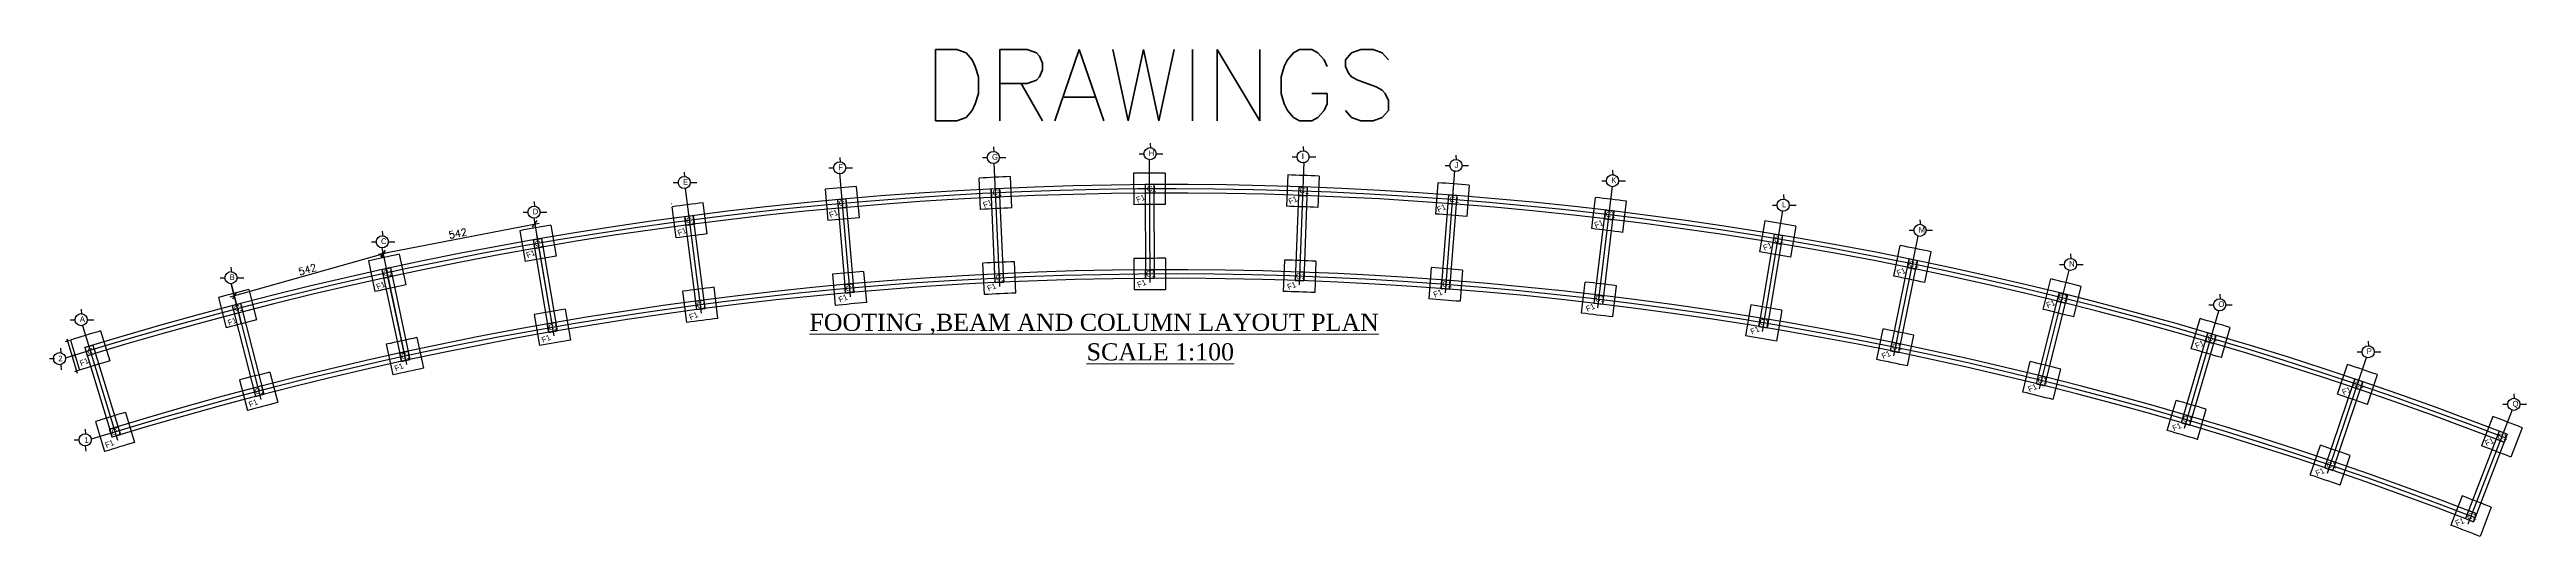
# Model space of a CAD drawing. Extents: x 60675 to 406257, y -6788 to 756297.
# Drawn here: x 388930 to 397603, y 752027 to 753734 of the extents above; entities that cross this region are included whole.
import ezdxf

# ---------------------------------------------------------------- set-up
doc = ezdxf.new("R2010")
doc.units = 0
doc.linetypes.add('CONTINU', pattern=[0])
doc.layers.get('0').update_dxf_attribs({"linetype": 'CONTINUOUS'})
doc.layers.get('Defpoints').update_dxf_attribs({"linetype": 'CONTINUOUS'})
doc.layers.add('DIM', color=247, linetype='CONTINUOUS', lineweight=20)
doc.layers.add('FOUNDATION', color=7, linetype='CONTINUOUS', lineweight=25)
doc.layers.add('RHS', color=7, linetype='CONTINUOUS', lineweight=25, true_color=0x3dad99)
doc.styles.add('100 to 10', font='times.ttf', dxfattribs={"height": 15})
doc.styles.add('dim20', font='romantic.ttf', dxfattribs={"height": 6})
doc.styles.add('NORMAL2.5', font='romans.shx', dxfattribs={"height": 225})
doc.styles.add('TEXT50-2.25', font='romans.shx')
doc.dimstyles.new('dim 20', dxfattribs={"dimtxt": 6, "dimasz": 5, "dimexe": 8, "dimexo": 4, "dimgap": 2, "dimtad": 1, "dimdec": 0, "dimzin": 0, "dimdsep": 46, "dimtxsty": 'dim20', "dimblk": 'ARCHTICK', "dimcen": 0.09, "dimdle": 8, "dimclrd": 3, "dimclre": 3, "dimclrt": 1, "dimadec": 0, "dimazin": 0, "dimtfac": 1, "dimtdec": 0, "dimtofl": 0, "dimtmove": 2, "dimatfit": 3, "dimldrblk": 'ARCHTICK', "dimfxl": 5, "dimtolj": 1, "dimtzin": 0, "dimlwd": -1, "dimlwe": -1, "dimarcsym": 1})
doc.dimstyles.new('DIM-10', dxfattribs={"dimtxt": 25, "dimasz": 20, "dimexe": 15, "dimexo": 15, "dimgap": 6, "dimtad": 1, "dimdec": 0, "dimzin": 0, "dimdsep": 46, "dimtxsty": 'TEXT50-2.25', "dimblk1": 'OBLIQUE', "dimblk2": 'OBLIQUE', "dimsah": 1, "dimcen": 5, "dimdle": 15, "dimclrd": 9, "dimclre": 9, "dimclrt": 3, "dimadec": 0, "dimazin": 0, "dimtfac": 1, "dimtdec": 0, "dimtix": 1, "dimtmove": 0, "dimatfit": 0, "dimfxl": 1, "dimtolj": 1, "dimtzin": 0, "dimlwe": -1, "dimarcsym": 0})

# ---------------------------------------------------------------- blocks, each defined once
blk = doc.blocks.new('_ARCHTICK')
at = {"color": 0, "linetype": 'ByBlock', "const_width": 0.15}
blk.add_lwpolyline([(-0.5, -0.5), (0.5, 0.5)], dxfattribs=at)
blk = doc.blocks.new('*D281')
at = {"color": 3}
for p, q in [((388999.5, 752714.2), (388984.9, 752709.7)), ((388990.2, 752719.7), (389027.1, 752599.2)), ((389031.7, 752609), (389017.1, 752604.5))]:
    blk.add_line(p, q, dxfattribs=at)
at = {"layer": 'Defpoints', "color": 0, "linetype": 'CONTINU', "lineweight": 25}
for p in [(389003.3, 752715.4, 16113.5), (389024.7, 752606.9), (389035.5, 752610.2, 16113.5)]:
    blk.add_point(p, dxfattribs=at)
at = {"color": 3, "linetype": 'CONTINU', "xscale": 5, "yscale": 5, "zscale": 5}
for p, rotation in [((388992.5, 752712.1), 107.0220217519332), ((389024.7, 752606.9), 287.0220217519332)]:
    blk.add_blockref('_ARCHTICK', p, dxfattribs=dict(at, rotation=rotation))
at = {"color": 1, "linetype": 'CONTINU', "lineweight": 25, "insert": (389013.5, 752660.9), "char_height": 6, "attachment_point": 5, "rotation": 287.02202, "style": 'dim20'}
blk.add_mtext('\\A1;110', dxfattribs=at)
blk = doc.blocks.new('_Oblique')
at = {"color": 0, "linetype": 'ByBlock', "lineweight": -2}
blk.add_line((-0.5, -0.5), (0.5, 0.5), dxfattribs=at)
blk = doc.blocks.new('*D284')
at = {"layer": 'Defpoints', "color": 0, "lineweight": 25}
for p in [(390093.2, 753038.7, 303571.4), (390099, 753018.3), (389565.7, 752913, 303571.4)]:
    blk.add_point(p, dxfattribs=at)
at = {"layer": 'DIM', "color": 9, "lineweight": -2}
blk.add_line((389563.1, 752867), (390113.4, 753022.4), dxfattribs=at)
at = {"layer": 'DIM', "color": 9}
for p, q in [((390097.3, 753024.3), (390103, 753003.9)), ((389569.8, 752898.5), (389581.6, 752856.6))]:
    blk.add_line(p, q, dxfattribs=at)
at = {"layer": 'DIM', "color": 9, "lineweight": -2, "xscale": 20, "yscale": 20, "zscale": 20}
for p, rotation in [((390099, 753018.3), 15.770291233009), ((389577.6, 752871.1), 195.770291233009)]:
    blk.add_blockref('_Oblique', p, dxfattribs=dict(at, rotation=rotation))
at = {"layer": 'DIM', "color": 3, "insert": (389833.2, 752962.5), "char_height": 25, "attachment_point": 5, "rotation": 15.77029, "style": 'TEXT50-2.25'}
blk.add_mtext('\\A1;542', dxfattribs=at)
blk = doc.blocks.new('*D285')
at = {"layer": 'Defpoints', "color": 0, "lineweight": 25}
for p in [(390625.5, 753142.5, 303571.4), (390629.4, 753122.5), (390093.2, 753038.7, 303571.4)]:
    blk.add_point(p, dxfattribs=at)
at = {"layer": 'DIM', "color": 9, "lineweight": -2}
blk.add_line((390082.4, 753015.9), (390644.1, 753125.4), dxfattribs=at)
at = {"layer": 'DIM', "color": 9}
for p, q in [((390628.4, 753127.8), (390632.3, 753107.8)), ((390096.1, 753024), (390100, 753004))]:
    blk.add_line(p, q, dxfattribs=at)
at = {"layer": 'DIM', "color": 9, "lineweight": -2, "xscale": 20, "yscale": 20, "zscale": 20}
for p, rotation in [((390629.4, 753122.5), 11.0334252019772), ((390097.1, 753018.7), 191.0334252019772)]:
    blk.add_blockref('_Oblique', p, dxfattribs=dict(at, rotation=rotation))
at = {"layer": 'DIM', "color": 3, "insert": (390359.7, 753088.8), "char_height": 25, "attachment_point": 5, "rotation": 11.03343, "style": 'TEXT50-2.25'}
blk.add_mtext('\\A1;542', dxfattribs=at)

msp = doc.modelspace()

# ---------------------------------------------------------------- linework, layer by layer
at = {"color": 3, "linetype": 'CONTINU', "lineweight": 25}
for p, q in [((391696.94328, 753355.50275, 111028.11588), (391698.28048, 753337.37766, 171640.23966)), ((392196.56413, 753355.15776, 111028.11595), (392213.65839, 753355.184, 111028.11595)), ((392234.8798, 753391.95604, 111028.11595), (392236.217, 753373.83095, 171640.23974)), ((392256.10102, 753355.24915, 111028.11595), (392279.14699, 753355.28452, 111028.11595)), ((392745.27523, 753368.39956, 111028.11588), (392762.3695, 753368.4258, 111028.11588)), ((392783.5909, 753405.19785, 111028.11588), (392784.9281, 753387.07276, 171640.23966)), ((392804.81212, 753368.49095, 111028.11588), (392827.8581, 753368.52633, 111028.11588)), ((393281.16676, 753357.35884, -38318.597), (393298.26103, 753357.38508, -38318.597)), ((393319.48244, 753394.15713, -38318.597), (393320.81964, 753376.03204, 22293.52678)), ((393340.70366, 753357.45023, -38318.597), (393363.74963, 753357.48561, -38318.597)), ((393854.76209, 753363.85322, -25194.01541), (393856.0993, 753345.72813, 35418.10838)), ((391114.29347, 753267.51925, -20669.94273), (391131.38773, 753267.54549, -20669.94273)), ((391152.60914, 753304.31754, -20669.94273), (391153.94634, 753286.19245, 39942.18106)), ((391173.83036, 753267.61064, -20669.94273), (391196.87634, 753267.64602, -20669.94273)), ((391658.62761, 753318.70446, 111028.11588), (391675.72188, 753318.7307, 111028.11588)), ((391718.1645, 753318.79585, 111028.11588), (391741.21048, 753318.83123, 111028.11588)), ((393816.44642, 753327.05494, -25194.01541), (393833.54069, 753327.08118, -25194.01541)), ((393875.98332, 753327.14633, -25194.01541), (393899.02929, 753327.18171, -25194.01541)), ((394365.75523, 753272.92481, 113987.00113), (394382.8495, 753272.95105, 113987.00113)), ((394403.20206, 753310.64667, 113987.00113), (394404.53927, 753292.52158, 174599.12492)), ((394425.29212, 753273.0162, 113987.00113), (394448.3381, 753273.05158, 113987.00113)), ((390626.5632, 753200.50399, 111028.11588), (390627.90041, 753182.3789, 171640.23967)), ((391688.81563, 753207.59512, 303571.43171), (391718.69645, 753210.26815, 303571.43171)), ((391688.81563, 753207.59512, 303571.43171), (391691.41225, 753177.52681, 303571.43172)), ((391691.41225, 753177.52681, 303571.43172), (391721.29307, 753180.19984, 303571.43172)), ((391718.69645, 753210.26815, 303571.43171), (391721.29307, 753180.19984, 303571.43172)), ((392226.99721, 753245.08036, 303571.43177), (392256.96341, 753246.5061, 303571.43177)), ((392226.99721, 753245.08036, 303571.43177), (392256.96341, 753246.5061, 303571.43177)), ((392226.99721, 753245.08036, 303571.43177), (392228.35616, 753214.83269, 303571.43177)), ((392228.35616, 753214.83269, 303571.43177), (392258.32237, 753216.25843, 303571.43177)), ((392256.96341, 753246.5061, 303571.43177), (392258.32237, 753216.25843, 303571.43177)), ((392796.33105, 753260.28628, 303571.43171), (392766.3315, 753260.11043, 303571.43171)), ((392766.3315, 753260.11043, 303571.43171), (392766.3315, 753229.85567, 303571.43171)), ((392796.33105, 753230.03151, 303571.43171), (392766.3315, 753229.85567, 303571.43171)), ((392796.33105, 753260.28628, 303571.43171), (392796.33105, 753260.28628, 303571.43171)), ((392796.33105, 753260.28628, 303571.43171), (392796.33105, 753230.03151, 303571.43171)), ((393304.04342, 753252.71559, 158650.9704), (393302.90698, 753222.3882, 161335.68843)), ((393302.90698, 753222.3882, 161335.68843), (393332.88793, 753221.31797, 161330.98313)), ((393304.04342, 753252.71559, 158650.9704), (393334.02437, 753251.64535, 158646.2651)), ((393334.02437, 753251.64535, 158646.2651), (393332.88793, 753221.31797, 161330.98313)), ((393828.14458, 753223.96731, 167868.16573), (393825.80244, 753193.83561, 168181.61368)), ((393825.80244, 753193.83561, 168181.61368), (393855.71534, 753191.5509, 168181.19566)), ((393828.14458, 753223.96731, 167868.16573), (393858.05749, 753221.6826, 167867.74771)), ((393858.05749, 753221.6826, 167867.74771), (393855.71534, 753191.5509, 168181.19566)), ((394963.27565, 753188.15076, -25184.14433), (394980.36992, 753188.177, -25184.14433)), ((395001.50444, 753225.76397, -25184.14433), (395002.84164, 753207.63888, 35427.97946)), ((395022.81254, 753188.24215, -25184.14433), (395045.85852, 753188.27753, -25184.14433)), ((390095.30552, 753096.63127, 111028.11595), (390096.64272, 753078.50618, 171640.23974)), ((390588.24753, 753163.7057, 111028.11588), (390605.3418, 753163.73194, 111028.11588)), ((390647.78443, 753163.79709, 111028.11588), (390670.8304, 753163.83247, 111028.11588)), ((391154.54355, 753147.96902, 171873.3731), (391184.28766, 753151.88035, 171873.3731)), ((391154.54355, 753147.96902, 171873.3731), (391158.40657, 753117.77527, 171873.3731)), ((391158.40657, 753117.77527, 171873.3731), (391188.15068, 753121.6866, 171873.3731)), ((391184.28766, 753151.88035, 171873.3731), (391188.15068, 753121.6866, 171873.3731)), ((394378.15101, 753170.77305, 306017.50762), (394374.50642, 753140.49831, 305704.90025)), ((394374.50642, 753140.49831, 305704.90025), (394404.29456, 753136.93916, 305705.17367)), ((394378.15101, 753170.77305, 306017.50762), (394407.93915, 753167.2139, 306017.78104)), ((394407.93915, 753167.2139, 306017.78104), (394404.29456, 753136.93916, 305705.17367)), ((395441.26546, 753100.05659, -20669.94273), (395458.35973, 753100.08283, -20669.94273)), ((395479.58113, 753136.85487, -20669.94273), (395480.91833, 753118.72978, 39942.18106)), ((395500.80235, 753100.14798, -20669.94273), (395523.84833, 753100.18335, -20669.94273)), ((390056.98985, 753059.83299, 111028.11595), (390074.08412, 753059.85923, 111028.11595)), ((390116.52674, 753059.92438, 111028.11595), (390139.57272, 753059.95976, 111028.11595)), ((390623.28307, 753066.22563, 303571.43171), (390652.83922, 753071.36833, 303571.43171)), ((390623.28307, 753066.22563, 303571.43171), (390628.46333, 753036.25341, 189490.11949)), ((390628.46333, 753036.25341, 189490.11949), (390657.90973, 753041.53563, 303571.43172)), ((390652.83922, 753071.36833, 303571.43171), (390652.83922, 753071.36833, 303571.43171)), ((390652.83922, 753071.36833, 303571.43171), (390657.90973, 753041.53563, 303571.43172)), ((394969.08043, 753087.00781, 167877.81194), (394964.0389, 753056.80964, 168195.29417)), ((394964.0389, 753056.80964, 168195.29417), (394993.63132, 753051.88129, 168195.17086)), ((394969.08043, 753087.00781, 167877.81194), (394998.67285, 753082.07947, 167877.68862)), ((394998.67285, 753082.07947, 167877.68862), (394993.63132, 753051.88129, 168195.17086)), ((396006.53762, 753017.38309, 111028.11595), (396007.87482, 752999.258, 171640.23974)), ((389527.96839, 752933.28019, 111028.11588), (389545.06266, 752933.30643, 111028.11588)), ((389565.37179, 752970.74852, 111028.11588), (389566.70899, 752952.62343, 171640.23967)), ((389587.50529, 752933.37158, 111028.11588), (389610.55126, 752933.40696, 111028.11588)), ((390094.1711, 752962.12706, 303571.43177), (390123.48748, 752968.49622, 303571.43177)), ((390094.1711, 752962.12706, 303571.43177), (390100.64419, 752931.69788, 303571.43177)), ((390100.47042, 752932.85688, 303571.43177), (390129.78681, 752939.22605, 303571.43177)), ((390123.48748, 752968.49622, 303571.43177), (390123.48748, 752968.49622, 303571.43177)), ((390123.48748, 752968.49622, 303571.43177), (390129.96058, 752938.06704, 303571.43177)), ((392240.38529, 752947.08759, 303571.43177), (392270.35141, 752948.51539, 303571.43177)), ((392241.74115, 752916.90896, 303571.43177), (392240.38529, 752947.08759, 303571.43177)), ((392271.70726, 752918.33676, 303571.43177), (392270.35141, 752948.51539, 303571.43177)), ((392767.53093, 752961.85306, 303571.4318), (392797.53048, 752962.03063, 303571.4318)), ((392767.53093, 752931.61071, 303571.4318), (392767.53093, 752961.85306, 303571.4318)), ((392767.53093, 752931.61071, 303571.4318), (392797.53048, 752931.78828, 303571.4318)), ((392797.53048, 752931.78828, 303571.4318), (392797.53048, 752962.03063, 303571.4318)), ((393292.91405, 752954.33448, 184962.55065), (393291.74229, 752924.44453, 187711.01823)), ((393291.74229, 752924.44453, 187711.01823), (393321.72329, 752923.37568, 187706.19041)), ((393322.85032, 752953.45181, 185043.7151), (393292.91405, 752954.33448, 184962.55065)), ((393321.72329, 752923.37568, 187706.19041), (393322.85032, 752953.45181, 185043.7151)), ((393802.68693, 752896.45417, 171275.15338), (393804.93065, 752926.06516, 171827.1737)), ((393804.93065, 752926.06516, 171827.1737), (393834.84363, 752923.78149, 171826.74479)), ((393832.59991, 752894.17051, 171274.72447), (393834.84363, 752923.78149, 171826.74479)), ((395441.80356, 752999.79701, 171873.3731), (395435.70396, 752970.03696, 171873.3731)), ((395435.70396, 752970.03696, 171873.3731), (395465.09301, 752964.01336, 171873.3731)), ((395441.80356, 752999.79701, 171873.3731), (395471.19261, 752993.77341, 171873.3731)), ((395471.19261, 752993.77341, 171873.3731), (395465.09301, 752964.01336, 171873.3731)), ((395968.22195, 752980.58481, 111028.11595), (395985.31621, 752980.61105, 111028.11595)), ((396027.75884, 752980.6762, 111028.11595), (396050.80481, 752980.71157, 111028.11595)), ((389602.00366, 752771.42996, 303571.43173), (389565.73457, 752912.97028, 303571.43169)), ((389565.73457, 752912.97028, 303571.43169), (389565.73457, 752912.97028, 303571.43169)), ((389569.94575, 752836.10728, 303571.43172), (389598.97156, 752843.69165, 303571.43172)), ((389569.94575, 752836.10728, 303571.43172), (389577.47805, 752806.71244, 303571.43172)), ((389598.97156, 752843.69165, 303571.43172), (389606.47277, 752814.41813, 303571.43172)), ((391192.50285, 752851.27527, 171873.3731), (391222.24663, 752855.1893, 171873.3731)), ((391196.23283, 752822.12143, 171873.3731), (391192.50285, 752851.27527, 171873.3731)), ((391225.9766, 752826.03546, 171873.3731), (391222.24663, 752855.1893, 171873.3731)), ((391714.54259, 752909.68178, 303571.43179), (391744.42321, 752912.35721, 303571.43179)), ((391717.07904, 752880.3102, 303571.4318), (391714.54259, 752909.68178, 303571.43179)), ((391717.07904, 752880.3102, 303571.4318), (391746.95965, 752882.98563, 303571.4318)), ((391746.95965, 752882.98563, 303571.4318), (391744.42321, 752912.35721, 303571.43179)), ((392241.74115, 752916.90896, 303571.43177), (392271.70726, 752918.33676, 303571.43177)), ((393802.68693, 752896.45417, 171275.15338), (393832.59991, 752894.17051, 171274.72447)), ((393802.68693, 752896.45417, 171275.15338), (393832.59991, 752894.17051, 171274.72447)), ((393802.68693, 752896.45417, 171275.15338), (393832.59991, 752894.17051, 171274.72447)), ((393802.68693, 752896.45417, 171275.15338), (393802.68693, 752896.45417, 171275.15338)), ((393832.59991, 752894.17051, 171274.72447), (393832.59991, 752894.17051, 171274.72447)), ((393832.59991, 752894.17051, 171274.72447), (393832.59991, 752894.17051, 171274.72447)), ((394338.88829, 752844.62714, 302649.8279), (394342.46544, 752874.34166, 302956.65061)), ((394338.88829, 752844.62714, 302649.8279), (394368.67651, 752841.06868, 302650.10844)), ((394342.36237, 752874.35397, 302947.81026), (394372.15059, 752870.79551, 302948.0908)), ((394368.57344, 752841.081, 302641.26808), (394372.15059, 752870.79551, 302948.0908)), ((395966.89166, 752881.38788, 303571.43177), (395959.5014, 752851.61423, 303571.43177)), ((395959.5014, 752851.61423, 303571.43177), (395988.61464, 752844.37411, 303571.43177)), ((395966.89166, 752881.38788, 303571.43177), (395996.0049, 752874.14776, 303571.43177)), ((395996.0049, 752874.14776, 303571.43177), (395988.61464, 752844.37411, 303571.43177)), ((396490.71342, 752839.03047, 113986.97882), (396507.80769, 752839.05671, 113986.97882)), ((396529.02909, 752875.82875, 113986.97882), (396530.36629, 752857.70366, 174599.10261)), ((396550.25031, 752839.12186, 113986.97882), (396573.29629, 752839.15723, 113986.97882)), ((389002.46191, 752786.73172, 171873.3731), (389019.55618, 752786.75796, 171873.3731)), ((389040.77758, 752823.53, 171873.3731), (389042.11478, 752805.40491, 232485.49689)), ((389061.9988, 752786.82311, 171873.3731), (389085.04478, 752786.85848, 171873.3731)), ((389606.47277, 752814.41813, 303571.43172), (389577.47805, 752806.71244, 303571.43172)), ((390678.32784, 752742.36582, 303571.4318), (390673.08172, 752772.0838, 303571.43171)), ((390673.10744, 752771.96288, 303571.43171), (390702.42312, 752776.62668, 303571.43171)), ((390678.32784, 752742.36582, 303571.4318), (390707.88349, 752747.51154, 303571.4318)), ((390707.88349, 752747.51154, 303571.4318), (390702.42312, 752776.62668, 303571.43171)), ((391196.23283, 752822.12143, 171873.3731), (391225.9766, 752826.03546, 171873.3731)), ((394914.98657, 752762.99181, 171284.28648), (394919.83366, 752792.02535, 170979.04845)), ((394914.98657, 752762.99181, 171284.28648), (394944.57904, 752758.06377, 171284.15996)), ((394919.83366, 752792.02535, 170979.04845), (394949.42614, 752787.09731, 170978.92192)), ((394944.57904, 752758.06377, 171284.15996), (394949.42614, 752787.09731, 170978.92192)), ((388968.40045, 752687.06875, 171873.3731), (388969.73765, 752668.94366, 232485.49689)), ((389053.20314, 752688.916, 16113.52399), (389081.88891, 752697.69818, 316498.71068)), ((389053.20314, 752688.916, 16113.52399), (389061.98533, 752660.23021, 16113.52399)), ((389061.98533, 752660.23021, -284271.6627), (389090.6711, 752669.01239, 16113.52399)), ((389081.88891, 752697.69818, 316498.71068), (389090.6711, 752669.01239, 316498.71068)), ((390156.32474, 752669.95077, 303571.43177), (390185.64042, 752676.32324, 303571.43177)), ((390162.52339, 752640.81172, 303571.43177), (390156.32474, 752669.95077, 303571.43177)), ((390191.83907, 752647.18419, 303571.43177), (390185.64042, 752676.32324, 303571.43177)), ((395375.84546, 752677.98662, 171873.3731), (395381.8969, 752707.51167, 171873.3731)), ((395375.84546, 752677.98662, 171873.3731), (395405.23451, 752671.96302, 171873.3731)), ((395381.8969, 752707.51167, 171873.3731), (395411.28595, 752701.48808, 171873.3731)), ((395405.23451, 752671.96302, 171873.3731), (395411.28595, 752701.48808, 171873.3731)), ((396487.55693, 752740.97424, 306017.75904), (396478.99736, 752711.70534, 305705.1362)), ((396478.99736, 752711.70534, 305705.1362), (396507.78382, 752703.259, 305704.86216)), ((396487.55693, 752740.97424, 306017.75904), (396516.34339, 752732.5279, 306017.485)), ((396516.34339, 752732.5279, 306017.485), (396507.78382, 752703.259, 305704.86216)), ((396516.34339, 752732.5279, 306017.485), (396516.34339, 752732.5279, 306017.485)), ((397010.40224, 752674.51707, 111028.11595), (397027.49651, 752674.54331, 111028.11595)), ((397048.71791, 752711.31535, 111028.11595), (397050.05511, 752693.19026, 171640.23974)), ((397069.93913, 752674.60846, 111028.11595), (397092.98511, 752674.64383, 111028.11595)), ((388930.08478, 752650.27047, 171873.3731), (388947.17905, 752650.29671, 171873.3731)), ((388969.39961, 752629.66198, 171873.3731), (388970.73681, 752611.53689, 232485.49689)), ((390162.52339, 752640.81172, 303571.43177), (390191.83907, 752647.18419, 303571.43177)), ((390162.52339, 752640.81172, 303571.43177), (390191.83907, 752647.18419, 303571.43177)), ((390162.52339, 752640.81172, 303571.43177), (390162.52339, 752640.81172, 303571.43177)), ((395887.75453, 752562.5625, 303571.43177), (395895.05956, 752591.99278, 303571.43177)), ((395895.05956, 752591.99278, 303571.43177), (395924.17272, 752584.75232, 303571.43177)), ((395916.86769, 752555.32205, 303571.43177), (395924.17272, 752584.75232, 303571.43177)), ((397002.29576, 752578.87187, 303571.43177), (396992.62549, 752550.24402, 303571.43177)), ((397030.7052, 752569.23311, 303571.43177), (397002.29576, 752578.87187, 303571.43177)), ((389673.04216, 752554.63069, 303571.4318), (389644.04848, 752546.92095, 303571.4318)), ((389644.04848, 752546.92095, 303571.4318), (389651.48935, 752517.88293, 303571.4318)), ((389651.48935, 752517.88293, 303571.4318), (389680.51424, 752525.47088, 303571.4318)), ((389680.51424, 752525.47088, 303571.4318), (389673.04216, 752554.63069, 303571.4318)), ((395887.75453, 752562.5625, 303571.43177), (395916.86769, 752555.32205, 303571.43177)), ((397021.03493, 752540.60526, 303571.43177), (396992.62549, 752550.24402, 303571.43177)), ((397030.7052, 752569.23311, 303571.43177), (397021.03493, 752540.60526, 303571.43177)), ((397520.67887, 752490.21085, 171873.3731), (397537.77314, 752490.23709, 171873.3731)), ((397558.99454, 752527.00913, 171873.3731), (397560.33174, 752508.88404, 232485.49689)), ((397580.21576, 752490.30224, 171873.3731), (397603.26174, 752490.33761, 171873.3731)), ((389054.82744, 752402.64964, 171873.3731), (389056.16464, 752384.52455, 232485.49689)), ((389140.58587, 752403.4924, 16113.52399), (389169.33879, 752412.29505, 16113.52399)), ((389140.58587, 752403.4924, 16113.52399), (389169.90155, 752409.86487, 16113.52399)), ((389149.36805, 752374.80661, 1732.08486), (389140.58587, 752403.4924, 16113.52399)), ((389169.33879, 752412.29505, 16113.52399), (389178.05382, 752383.58879, 1732.08486)), ((396395.35052, 752425.68035, 302650.08644), (396403.8563, 752454.76531, 302960.74467)), ((396395.35052, 752425.68035, 302650.08644), (396424.13678, 752417.23335, 302649.80526)), ((396403.8563, 752454.76531, 302960.74467), (396432.64256, 752446.31831, 302960.46349)), ((396424.13678, 752417.23335, 302649.80526), (396432.64256, 752446.31831, 302960.46349)), ((389016.51177, 752365.85135, 171873.3731), (389033.60604, 752365.87759, 171873.3731)), ((389055.26186, 752344.06575, 119057.52493), (389056.59906, 752325.94066, 179669.64871)), ((389178.05382, 752383.58879, 1732.08486), (389149.36805, 752374.80661, 16113.52399)), ((397508.1185, 752396.11662, 316498.71068), (397497.12839, 752367.66701, 287275.19808)), ((397525.11292, 752356.85656, 287275.19808), (397497.12839, 752367.66701, 287275.19808)), ((397536.10303, 752385.30616, 316498.71068), (397508.1185, 752396.11662, 316498.71068)), ((397536.10303, 752385.30616, 316498.71068), (397525.11292, 752356.85656, 287275.19808)), ((396897.16681, 752267.64823, 303571.43177), (396906.86261, 752296.35168, 303571.43177)), ((396897.16681, 752267.64823, 303571.43177), (396925.57591, 752258.00848, 303571.43177)), ((396906.86261, 752296.35168, 303571.43177), (396935.27171, 752286.71193, 303571.43177)), ((396925.57591, 752258.00848, 303571.43177), (396935.27171, 752286.71193, 303571.43177)), ((397400.64322, 752117.63613, 16113.52399), (397389.74395, 752089.68577, 1732.08486)), ((397389.74395, 752089.68577, 1732.08486), (397417.72849, 752078.87531, 1732.08486)), ((397428.53895, 752106.85987, 16113.52399), (397400.64322, 752117.63613, 16113.52399)), ((397417.72849, 752078.87531, 1732.08486), (397428.53895, 752106.85987, 16113.52399))]:
    msp.add_line(p, q, dxfattribs=at)
at = {"color": 6, "linetype": 'CONTINU', "lineweight": 25}
msp.add_line((389651.48935, 752517.88293, 303571.4318), (389651.48935, 752517.88293, 303571.4318), dxfattribs=at)
msp.add_line((389651.48935, 752517.88293, 303571.4318), (389651.48935, 752517.88293, 303571.4318), dxfattribs=at)
at = {"color": 3, "linetype": 'CONTINU', "lineweight": 25}
for centre in [(392234.8798, 753355.15776, 111028.11595), (392783.5909, 753368.39956, 111028.11588), (393319.48244, 753357.35884, -38318.597), (391152.60914, 753267.51925, -20669.94273), (391696.94328, 753318.70446, 111028.11588), (393854.76209, 753327.05494, -25194.01541), (394403.20206, 753273.84839, 113987.00113), (390626.5632, 753163.7057, 111028.11588), (395000.72248, 753188.15076, -25184.14433), (395479.58113, 753100.05659, -20669.94273), (390095.30552, 753059.83299, 111028.11595), (389565.37179, 752933.95024, 111028.11588), (396006.53762, 752980.58481, 111028.11595), (396529.02909, 752839.03047, 113986.97882), (389040.77758, 752786.73172, 171873.3731), (388964.94635, 752650.33062, 171873.3731), (397048.71791, 752674.51707, 111028.11595), (397558.99454, 752490.21085, 171873.3731), (389054.82744, 752365.85135, 171873.3731)]:
    msp.add_circle(centre, 21.22142, dxfattribs=at)
at = {"layer": 'FOUNDATION', "color": 4, "lineweight": 30}
for p, q in [((392184.80295, 753293.02213, 303571.43177), (392184.79122, 753293.28317, 303571.43177)), ((392190.18895, 753173.1402, 303571.43177), (392185.25179, 753283.03197, 303571.43177)), ((392300.06497, 753178.3695, 303571.43177), (392295.12792, 753288.25879, 303571.43177)), ((392726.18643, 753299.7684, 303571.4317), (392726.58807, 753189.76683, 303571.43173)), ((392836.18481, 753300.4124, 303571.4317), (392836.58645, 753190.41291, 303571.43173)), ((393265.56265, 753294.00716, 155128.24856), (393261.44349, 753184.08231, 164859.29652)), ((393375.49278, 753290.08237, 155111.04879), (393371.37368, 753180.15918, 164841.9498)), ((393791.35224, 753266.78609, 167454.98568), (393782.8275, 753157.11518, 168595.84812)), ((391644.65737, 753254.02309, 303571.4317), (391644.68188, 753253.73926, 303571.4317)), ((391645.54227, 753243.77607, 303571.4317), (391655.00659, 753134.18101, 303571.43173)), ((391755.10537, 753253.57615, 303571.4317), (391764.56944, 753143.98396, 303571.43173)), ((393901.03284, 753258.40837, 167453.45765), (393892.5082, 753148.73872, 168594.30703)), ((394330.05399, 753105.91207, 305298.4082), (394343.20147, 753215.125, 306426.10644)), ((394439.27723, 753092.86239, 305299.4162), (394452.42461, 753202.07449, 306427.1059)), ((390575.45915, 753108.8831, 303571.4317), (390575.51461, 753108.55679, 303571.4317)), ((390577.19028, 753098.69784, 303571.4317), (390595.6227, 752990.24945, 303571.43173)), ((390685.56308, 753117.55311, 303571.4317), (390703.99488, 753009.10833, 303571.43173)), ((394936.19289, 753132.92665, 167464.30244), (394918.07909, 753024.4271, 168604.98977)), ((395044.69842, 753114.85592, 167463.85168), (395026.58469, 753006.35674, 168604.53515)), ((390154.27568, 753016.00721, 303571.43177), (390177.16346, 752908.4147, 303571.43177)), ((390046.78195, 752992.65504, 303571.43177), (390069.67057, 752885.05856, 303571.43177)), ((391671.22501, 752946.37481, 303571.43178), (391680.68934, 752836.77961, 303571.43181)), ((391780.78743, 752956.18279, 303571.43178), (391790.2515, 752846.5906, 303571.43181)), ((392203.58664, 752874.93367, 303571.43177), (392198.64947, 752984.82557, 303571.43177)), ((392313.46235, 752880.16991, 303571.43177), (392308.5253, 752990.0592, 303571.43177)), ((392727.27634, 753001.26405, 303571.43178), (392727.67799, 752891.26238, 303571.43181)), ((392837.2747, 753001.91376, 303571.43178), (392837.67634, 752891.91426, 303571.43181)), ((393254.38475, 752995.71101, 181534.7813), (393250.26559, 752885.78607, 191265.83772)), ((393364.31505, 752991.7908, 181517.17684), (393360.19596, 752881.86759, 191248.07929)), ((393768.21919, 752969.17906, 170550.8722), (393759.69444, 752859.50806, 171691.73549)), ((393877.90006, 752960.80479, 170549.30821), (393869.37542, 752851.13512, 171690.15783)), ((394294.37649, 752809.54777, 302238.24392), (394307.52398, 752918.76077, 303365.94288)), ((395911.18452, 752822.9975, 303571.43177), (395937.6842, 752929.75865, 303571.43177)), ((389521.34209, 752864.63967, 303571.4317), (389548.64802, 752758.07812, 303571.43173)), ((389627.77045, 752892.44747, 303571.4317), (389655.07528, 752785.89021, 303571.43173)), ((394403.60001, 752796.5004, 302239.27584), (394416.74739, 752905.71253, 303366.96586)), ((394887.03863, 752838.49828, 170559.71355), (394868.92482, 752729.99867, 171700.40146)), ((396017.93301, 752796.45014, 303571.43177), (396044.43279, 752903.21169, 303571.43177)), ((389108.45859, 752747.55237, 354723.15192), (389140.6602, 752642.37027, 249320.96556)), ((390627.20918, 752804.40818, 303571.43178), (390645.64162, 752695.95961, 303571.43181)), ((390735.58028, 752823.27341, 303571.43178), (390754.01208, 752714.82863, 303571.43181)), ((394995.54433, 752820.42856, 170559.25218), (394977.43059, 752711.92934, 171699.93606)), ((396429.49628, 752684.94593, 305299.39503), (396460.37227, 752790.52438, 306427.08473)), ((396535.04647, 752653.97552, 305298.38474), (396565.9227, 752759.55478, 306426.083)), ((389003.27744, 752715.35106, 354723.15192), (389035.47904, 752610.16895, 249320.96556)), ((390108.89339, 752700.67715, 303571.43177), (390131.78205, 752593.08048, 303571.43177)), ((390216.38479, 752724.04025, 303571.43177), (390239.27257, 752616.44773, 303571.43177)), ((389595.4405, 752575.47019, 303571.43179), (389622.74649, 752468.90843, 303571.43182)), ((389701.86583, 752603.28982, 303571.43179), (389729.17066, 752496.73256, 303571.43182)), ((395839.27401, 752533.2865, 303571.43177), (395865.7737, 752640.04769, 303571.43177)), ((395946.02222, 752506.73801, 303571.43177), (395972.52201, 752613.49961, 303571.43177)), ((396941.97991, 752525.30223, 303571.43177), (396977.18305, 752629.51759, 303571.43177)), ((397046.14757, 752489.95935, 303571.43177), (397081.35112, 752594.1759, 303571.43177)), ((396345.71005, 752398.44434, 302239.2547), (396376.58605, 752504.02282, 303366.9447)), ((389090.6609, 752429.92503, 68699.90777), (389122.86252, 752324.74288, -36702.32418)), ((389195.84206, 752462.12635, 68699.90777), (389228.04368, 752356.9442, -36702.32418)), ((396451.25959, 752367.47169, 302238.22043), (396482.13584, 752473.05102, 303365.9194)), ((397485.18088, 752447.74272, 354723.15192), (397445.5422, 752345.13184, 249320.96556)), ((397587.79084, 752408.10439, 354723.15192), (397548.15215, 752305.49351, 249320.96556)), ((396846.45135, 752242.4996, 303571.43177), (396881.65451, 752346.71498, 303571.43177)), ((396950.6179, 752207.1534, 303571.43177), (396985.82147, 752311.37003, 303571.43177)), ((397377.61589, 752169.29406, 68699.90777), (397337.97718, 752066.68313, -36702.32418)), ((397480.22584, 752129.65573, 68699.90777), (397440.58714, 752027.0448, -36702.32418))]:
    msp.add_line(p, q, dxfattribs=at)
for points in [[(391108.55293, 753192.24387), (391108.51383, 753192.54948)], [(391123.78218, 753073.21053), (391109.82203, 753182.32442)], [(391232.84368, 753087.55413), (391218.88395, 753196.66477)], [(395388.54133, 752939.14744), (395410.62794, 753046.90829)], [(395496.30118, 752917.06092), (395518.38779, 753024.82177)], [(391161.66497, 752777.1148), (391147.70481, 752886.22886)], [(391270.72531, 752791.46751), (391256.76558, 752900.57816)], [(395328.60628, 752646.7236), (395350.6929, 752754.48449)], [(395436.36613, 752624.63707), (395458.45275, 752732.39797)]]:
    msp.add_lwpolyline(points, dxfattribs=at)
for centre, radius, start, end in [((392857.21003, 740314.89281, 16113.52399), 12985.53662, 92.480836843, 92.966190409), ((392857.21003, 740314.89281, 16113.52399), 12985.53662, 90.092769119, 90.578122173), ((392857.21003, 740314.89281, 16113.52399), 12985.53662, 87.712585564, 88.197938201), ((392857.21003, 740314.89281, 16113.52399), 12985.53662, 85.389390629, 85.874742944), ((392857.21003, 740314.89281, 16113.52399), 12985.53662, 97.248064063, 97.733418896), ((392857.21003, 740314.89281, 16113.52399), 12985.53662, 94.868647554, 95.354001712), ((392857.21003, 740314.89281, 16113.52399), 12875.53662, 90.091774402, 90.581274037), ((392857.21003, 740314.89281, 16113.52399), 12875.53662, 87.711377507, 88.200876711), ((392857.21003, 740314.89281, 16113.52399), 12985.53662, 82.943647614, 83.428999686), ((392857.21003, 740314.89281, 16113.52399), 12985.53662, 99.627142866, 100.112498447), ((392857.21003, 740314.89281, 16113.52399), 12875.53662, 94.868075066, 95.357575833), ((392857.21003, 740314.89281, 16113.52399), 12875.53662, 92.480054338, 92.969554494), ((392857.21003, 740314.89281, 16113.52399), 12875.53662, 85.387972988, 85.877471861), ((392857.21003, 740314.89281, 16113.52399), 12875.53662, 82.942008184, 83.43150681), ((392857.21003, 740314.89281, 16113.52399), 12985.53662, 80.301954387, 80.787306307), ((392857.21003, 740314.89281, 16113.52399), 12985.53662, 102.013936531, 102.499292929), ((392857.21003, 740314.89281, 16113.52399), 12875.53662, 99.626981022, 100.116483245), ((392857.21003, 740314.89281, 16113.52399), 12875.53662, 97.247698333, 97.73719979), ((392857.21003, 740314.89281, 16113.52399), 12875.53662, 80.300074556, 80.789573021), ((392857.21003, 740314.89281, 16113.52399), 12985.53662, 78.174365373, 78.659717254), ((392857.21003, 740314.89281, 16113.52399), 12687.03662, 94.867070942, 95.363844676), ((392857.21003, 740314.89281, 16113.52399), 12687.03662, 92.478681858, 92.975454951), ((392857.21003, 740314.89281, 16113.52399), 12687.03662, 90.090029718, 90.586802266), ((392857.21003, 740314.89281, 16113.52399), 12687.03662, 87.709258627, 88.206030725), ((392857.21003, 740314.89281, 16113.52399), 12687.03662, 85.385486511, 85.882258261), ((392857.21003, 740314.89281, 16113.52399), 12687.03662, 82.939132703, 83.435904192), ((392857.21003, 740314.89281, 16113.52399), 12875.53662, 78.172291608, 78.661790036), ((392857.21003, 740314.89281, 16113.52399), 12985.53662, 75.791922505, 76.277274431), ((392857.21003, 740314.89281, 16113.52399), 12985.53662, 104.400309506, 104.88566679), ((392857.21003, 740314.89281, 16113.52399), 12875.53662, 102.013976002, 102.503479063), ((392857.21003, 740314.89281, 16113.52399), 12687.03662, 97.247056861, 97.743831313), ((392857.21003, 740314.89281, 16113.52399), 12577.03662, 94.866471077, 95.367589707), ((392857.21003, 740314.89281, 16113.52399), 12577.03662, 92.477861933, 92.978979911), ((392857.21003, 740314.89281, 16113.52399), 12577.03662, 90.088987436, 90.590104855), ((392857.21003, 740314.89281, 16113.52399), 12577.03662, 87.707992795, 88.209109755), ((392857.21003, 740314.89281, 16113.52399), 12577.03662, 85.384001077, 85.885117679), ((392857.21003, 740314.89281, 16113.52399), 12687.03662, 80.29677741, 80.793548739), ((392857.21003, 740314.89281, 16113.52399), 12985.53662, 106.779345717, 107.264697598), ((392857.21003, 740314.89281, 16113.52399), 12875.53662, 104.400546716, 104.89005069), ((392857.21003, 740314.89281, 16113.52399), 12687.03662, 99.62669715, 100.123472402), ((392857.21003, 740314.89281, 16113.52399), 12577.03662, 97.246673641, 97.747793013), ((392857.21003, 740314.89281, 16113.52399), 12577.03662, 82.937414876, 83.43853121), ((392857.21003, 740314.89281, 16113.52399), 12687.03662, 78.168654313, 78.665425597), ((392857.21003, 740314.89281, 16113.52399), 12875.53662, 75.789631586, 76.279130062), ((392857.21003, 740314.89281, 16113.52399), 12985.53662, 73.405083329, 73.890435398), ((392857.21003, 740314.89281, 16113.52399), 12687.03662, 102.014045235, 102.510821368), ((392857.21003, 740314.89281, 16113.52399), 12577.03662, 99.626527563, 100.127647762), ((392857.21003, 740314.89281, 16113.52399), 12577.03662, 80.294807685, 80.795923848), ((392857.21003, 740314.89281, 16113.52399), 12875.53662, 73.40257522, 73.892073843), ((392857.21003, 740314.89281, 16113.52399), 12875.53662, 106.777272447, 107.266770871), ((392857.21003, 740314.89281, 16113.52399), 12687.03662, 104.400962781, 104.897739862), ((392857.21003, 740314.89281, 16113.52399), 12577.03662, 102.014086595, 102.515207691), ((392857.21003, 740314.89281, 16113.52399), 12577.03662, 78.166481377, 78.667597501), ((392857.21003, 740314.89281, 16113.52399), 12687.03662, 75.785613414, 76.282384749), ((392857.21003, 740314.89281, 16113.52399), 12985.53662, 71.016500427, 71.501852738), ((392857.21003, 740314.89281, 16113.52399), 12577.03662, 104.401211339, 104.902333413), ((392857.21003, 740314.89281, 16113.52399), 12577.03662, 75.783212943, 76.284329119), ((392857.21003, 740314.89281, 16113.52399), 12687.03662, 73.39817611, 73.894947602), ((392857.21003, 740314.89281, 16113.52399), 12875.53662, 71.013775701, 71.503274567), ((392857.21003, 740314.89281, 16113.52399), 12687.03662, 106.773636014, 107.270407301), ((392857.21003, 740314.89281, 16113.52399), 12577.03662, 73.395548062, 73.896664397), ((392857.21003, 740314.89281, 16113.52399), 12985.53662, 68.635727873, 69.121079756), ((392857.21003, 740314.89281, -36702.32418), 12577.03662, 106.771463597, 107.27257972), ((392857.21003, 740314.89281, 16113.52399), 12687.03662, 71.008996655, 71.505768402), ((392857.21003, 740314.89281, 16113.52399), 12875.53662, 68.633654604, 69.123153028), ((392857.21003, 740314.89281, 16113.52399), 12577.03662, 71.006141634, 71.507258228), ((392857.21003, 740314.89281, 16113.52399), 12687.03662, 68.630018174, 69.126789457), ((392857.21003, 740314.89281, 16113.52399), 12577.03662, 68.627845755, 69.128961879)]:
    msp.add_arc(centre, radius, start, end, dxfattribs=at)
at = {"layer": 'RHS'}
for p, q in [((391695.73967, 753301.75975, 303571.43169), (391733.30914, 752866.71234, 303571.43181)), ((392257.39704, 752902.64683, 303571.43177), (392237.90785, 753336.43827, 303571.43177)), ((392781.006, 753349.28375, 303571.43169), (392782.58544, 752916.70847, 303571.43181)), ((393322.32535, 753340.01694, 150872.93349), (393306.17143, 752908.92951, 189034.75471)), ((393849.84673, 753309.60847, 166965.18258), (393816.48166, 752880.36633, 171430.41631)), ((394351.99065, 752827.96428, 302496.28451), (394403.37164, 753254.77367, 306903.38355)), ((390625.53264, 753142.50932, 303571.43169), (390695.61762, 752730.15942, 303571.43181)), ((394997.84737, 753168.2267, 166997.96597), (394927.31424, 752745.74135, 171439.67736)), ((390093.21448, 753038.71484, 303571.43177), (390180.30047, 752629.33482, 303571.43177)), ((390635.54624, 753083.59358, 303571.43171), (390695.61762, 752730.15942, 303571.43181)), ((390177.17938, 752644.00667, 303571.43177), (390108.82748, 752965.32014, 303571.43177)), ((395898.69969, 752544.3927, 303571.43177), (396001.83259, 752959.89154, 303571.43177)), ((389565.73457, 752912.97028, 303571.43169), (389669.72301, 752507.15484, 303571.43181)), ((389045.29355, 752765.99173, 389335.44144), (389168.09941, 752364.86334, -12632.26679)), ((396405.53581, 752407.06842, 302496.2622), (396525.73066, 752818.06695, 306886.16174)), ((396906.5738, 752248.62567, 303571.43177), (397043.4892, 752653.94988, 303571.43177)), ((397552.95634, 752470.55994, 398519.36905), (397398.33421, 752070.29659, -12632.26679))]:
    msp.add_line(p, q, dxfattribs=at)
at = {"layer": 'RHS', "color": 1}
for p, q in [((391688.81563, 753207.59512, 303571.43171), (391717.07904, 752880.3102, 303571.4318)), ((391718.69645, 753210.26815, 303571.43171), (391746.95965, 752882.98563, 303571.4318)), ((392241.74115, 752916.90896, 303571.43177), (392226.99721, 753245.08036, 303571.43177)), ((392271.70726, 752918.33676, 303571.43177), (392256.96341, 753246.5061, 303571.43177)), ((392766.3315, 753260.11043, 303571.43171), (392767.53093, 752931.61071, 303571.4318)), ((392796.33105, 753260.28628, 303571.43171), (392797.53048, 752931.78828, 303571.4318)), ((393304.04342, 753252.71559, 158650.9704), (393291.74229, 752924.44453, 187711.01823)), ((393334.02437, 753251.64535, 158646.2651), (393321.72329, 752923.37568, 187706.19041)), ((393828.14458, 753223.96731, 167868.16573), (393802.68693, 752896.45417, 171275.15338)), ((393858.05749, 753221.6826, 167867.74771), (393832.59991, 752894.17051, 171274.72447)), ((394338.88829, 752844.62714, 302649.8279), (394378.15101, 753170.77305, 306017.50762)), ((394368.67651, 752841.06868, 302650.10844), (394407.93915, 753167.2139, 306017.78104)), ((390623.28307, 753066.22563, 303571.43171), (390678.32784, 752742.36582, 303571.4318)), ((390652.83922, 753071.36833, 303571.43171), (390707.88349, 752747.51154, 303571.4318)), ((394969.08043, 753087.00781, 167877.81194), (394914.98657, 752762.99181, 171284.28648)), ((394998.67285, 753082.07947, 167877.68862), (394944.57904, 752758.06377, 171284.15996)), ((390094.1711, 752962.12706, 303571.43177), (390162.52339, 752640.81172, 303571.43177)), ((390123.48748, 752968.49622, 303571.43177), (390191.83907, 752647.18419, 303571.43177)), ((389569.94575, 752836.10728, 303571.43172), (389651.48935, 752517.88293, 303571.4318)), ((389598.97156, 752843.69165, 303571.43172), (389680.51424, 752525.47088, 303571.4318)), ((395887.75453, 752562.5625, 303571.43177), (395966.89166, 752881.38788, 303571.43177)), ((395916.86769, 752555.32205, 303571.43177), (395996.0049, 752874.14776, 303571.43177)), ((389053.20314, 752688.916, 316498.71068), (389149.36805, 752374.80661, 1732.08486)), ((389081.88891, 752697.69818, 316498.71068), (389178.05382, 752383.58879, 1732.08486)), ((396395.35052, 752425.68035, 302650.08644), (396487.55693, 752740.97424, 306017.75904)), ((396424.13678, 752417.23335, 302649.80526), (396516.34339, 752732.5279, 306017.485)), ((396897.16681, 752267.64823, 303571.43177), (397002.29576, 752578.87187, 303571.43177)), ((396925.57591, 752258.00848, 303571.43177), (397030.7052, 752569.23311, 303571.43177)), ((397508.1185, 752396.11662, 316498.71068), (397389.74395, 752089.68577, 1732.08486)), ((397536.10303, 752385.30616, 316498.71068), (397417.72849, 752078.87531, 1732.08486))]:
    msp.add_line(p, q, dxfattribs=at)
at = {"layer": 'RHS'}
for points in [[(391213.00719, 752809.20847), (391157.01398, 753246.85699)], [(395387.52999, 752660.28903), (395473.49756, 753079.72585)]]:
    msp.add_lwpolyline(points, dxfattribs=at)
at = {"layer": 'RHS', "color": 1}
for points in [[(391196.23283, 752822.12143), (391154.54355, 753147.96902)], [(391225.9766, 752826.03546), (391184.28766, 753151.88035)], [(395375.84546, 752677.98662), (395441.80356, 752999.79701)], [(395405.23451, 752671.96302), (395471.19261, 752993.77341)]]:
    msp.add_lwpolyline(points, dxfattribs=at)
at = {"layer": 'RHS'}
for radius, start, end in [(12930.53662, 68.811938138, 107.426010604), (12632.03662, 68.810367527, 107.417820892)]:
    msp.add_arc((392857.21003, 740314.89281, 16113.52399), radius, start, end, dxfattribs=at)
at = {"layer": 'RHS', "color": 1}
for radius, start, end in [(12945.53662, 68.812015151, 107.088410322), (12915.53662, 68.811860946, 107.088564531), (12647.03662, 68.810448223, 107.089977253), (12617.03662, 68.810286638, 107.090138835)]:
    msp.add_arc((392857.21003, 740314.89281, 16113.52399), radius, start, end, dxfattribs=at)

# ---------------------------------------------------------------- texts
at = {"color": 0, "lineweight": 5, "style": '100 to 10'}
for s, p in [('%%UFOOTING ,BEAM AND COLUMN LAYOUT PLAN', (391590.93136, 752747.59757)), ('%%USCALE 1:100', (392561.60569, 752644.18062))]:
    msp.add_text(s, height=60, dxfattribs=at).set_placement(p)
at = {"color": 1, "linetype": 'CONTINU', "lineweight": 25, "char_height": 20, "width": 26.3257328, "attachment_point": 1}
for s, insert in [('{\\C7;G}', (392230.36185, 753367.16429, 111028.11595)), ('{\\C7;H}', (392779.07295, 753380.40609, 111028.11588)), ('{\\C7;I}', (393314.96449, 753369.36537, -38318.597)), ('{\\C7;E}', (391148.09119, 753279.52578, -20669.94273)), ('{\\C7;F}', (391692.42533, 753330.71099, 111028.11588)), ('{\\C7;J}', (393850.24415, 753339.06147, -25194.01541)), ('{\\C7;K}', (394398.68412, 753285.85491, 113987.00113)), ('{\\C7;L}', (394996.20454, 753200.15729, -25184.14433)), ('{\\C7;D}', (390622.04526, 753175.71223, 111028.11588)), ('{\\C7;M}', (395475.06318, 753112.06311, -20669.94273)), ('{\\C7;C}', (390090.78757, 753071.83952, 111028.11595)), ('{\\C7;B}', (389560.85384, 752945.95676, 111028.11588)), ('{\\C7;N}', (396002.01967, 752992.59133, 111028.11595)), ('{\\C7;O}', (396524.51114, 752851.03699, 113986.97882)), ('{\\C7;A}', (389036.25963, 752798.73824, 171873.3731)), ('{\\C7;2}', (388961.01534, 752660.70148, 171873.3731)), ('{\\C7;P}', (397044.19996, 752686.5236, 111028.11595)), ('{\\C7;Q}', (397554.47659, 752502.21737, 171873.3731)), ('{\\C7;1}', (389052.13405, 752375.12336, 171873.3731))]:
    msp.add_mtext(s, dxfattribs=dict(at, insert=insert))
for s, insert, rotation in [('{\\C7;C1}', (391693.82129, 753205.77713, 171873.3731), 356.012931432), ('{\\C6;F1}', (392196.15625, 753196.32939, 171873.3731), 23.267471595), ('{\\C7;C1}', (392232.49966, 753243.42655, 171873.3731), 356.012931432), ('{\\C6;F1}', (392732.61908, 753214.71043, 171873.3731), 23.267471595), ('{\\C7;C1}', (392773.21978, 753256.59208, 171873.3731), 356.012931432), ('{\\C6;F1}', (393265.69345, 753208.89731, 171873.3731), 23.267471595), ('{\\C7;C1}', (393307.5974, 753250.50733, 171873.3731), 356.012931432), ('{\\C6;F1}', (393785.69183, 753180.80965, 171873.3731), 23.267471595), ('{\\C7;C1}', (393832.5916, 753219.12375, 171873.3731), 356.012931432), ('{\\C6;F1}', (391126.22808, 753098.64734, 171873.3731), 23.267471595), ('{\\C7;C1}', (391160.05186, 753146.03425, 171873.3731), 356.012931432), ('{\\C6;F1}', (391657.00003, 753161.34205, 171873.3731), 23.267471595), ('{\\C6;F1}', (394336.62078, 753125.44924, 171873.3731), 23.267471595), ('{\\C7;C1}', (394379.95832, 753166.47975, 171873.3731), 356.012931432), ('{\\C6;F1}', (390596.58561, 753020.41477, 171873.3731), 23.267471595), ('{\\C7;C1}', (390629.88809, 753064.84985, 171873.3731), 356.012931432), ('{\\C6;F1}', (394927.42931, 753046.32931, 171873.3731), 23.267471595), ('{\\C7;C1}', (394970.02833, 753078.23269, 171873.3731), 356.012931432), ('{\\C6;F1}', (390071.59142, 752909.94748, 171873.3731), 23.267471595), ('{\\C7;C1}', (390098.85549, 752961.44522, 171873.3731), 356.012931432), ('{\\C7;C1}', (392243.6642, 752945.65383, 171873.3731), 356.012931432), ('{\\C6;F1}', (392735.92066, 752916.82905, 171873.3731), 23.267471595), ('{\\C7;C1}', (392770.13541, 752958.76503, 171873.3731), 356.012931432), ('{\\C6;F1}', (393261.34927, 752908.77037, 171873.3731), 23.267471595), ('{\\C7;C1}', (393295.17305, 752950.70635, 171873.3731), 356.012931432), ('{\\C7;C1}', (393807.82977, 752922.54625, 171873.3731), 356.012931432), ('{\\C6;F1}', (395395.55818, 752957.68383, 171873.3731), 23.267471595), ('{\\C7;C1}', (395441.84976, 752992.43039, 171873.3731), 356.012931432), ('{\\C7;C1}', (389576.81534, 752839.29738, 171873.3731), 356.012931432), ('{\\C7;C1}', (391196.76018, 752850.03625, 171873.3731), 356.012931432), ('{\\C6;F1}', (391690.31989, 752864.71022, 171873.3731), 23.267471595), ('{\\C7;C1}', (391718.93066, 752907.46113, 171873.3731), 356.012931432), ('{\\C6;F1}', (392210.53549, 752903.88083, 171873.3731), 23.267471595), ('{\\C6;F1}', (393773.05027, 752882.52986, 171873.3731), 23.267471595), ('{\\C6;F1}', (394307.16724, 752832.54794, 171873.3731), 23.267471595), ('{\\C7;C1}', (394342.85902, 752871.06125, 171873.3731), 356.012931432), ('{\\C6;F1}', (395919.11879, 752844.91665, 171873.3731), 23.267471595), ('{\\C7;C1}', (395964.28089, 752875.24452, 171873.3731), 356.012931432), ('{\\C6;F1}', (389551.33238, 752783.67069, 171873.3731), 23.267471595), ('{\\C7;C1}', (390677.58719, 752771.02497, 171873.3731), 356.012931432), ('{\\C6;F1}', (391167.01993, 752803.30127, 171873.3731), 23.267471595), ('{\\C6;F1}', (394883.16211, 752753.04771, 171873.3731), 23.267471595), ('{\\C7;C1}', (394918.89733, 752788.57297, 171873.3731), 356.012931432), ('{\\C7;C1}', (389062.8988, 752688.1564, 171873.3731), 356.012931432), ('{\\C7;C1}', (390161.71578, 752670.59029, 171873.3731), 356.012931432), ('{\\C6;F1}', (390650.32312, 752723.63806, 171873.3731), 23.267471595), ('{\\C6;F1}', (395342.64606, 752666.86512, 171873.3731), 23.267471595), ('{\\C7;C1}', (395382.50826, 752702.73446, 171873.3731), 356.012931432), ('{\\C6;F1}', (396440.29011, 752703.04768, 171873.3731), 23.267471595), ('{\\C7;C1}', (396487.36364, 752733.23067, 171873.3731), 356.012931432), ('{\\C6;F1}', (389033.28888, 752641.96471, 171873.3731), 23.267471595), ('{\\C6;F1}', (390135.10333, 752623.72855, 171873.3731), 23.267471595), ('{\\C7;C1}', (395892.42814, 752585.83834, 171873.3731), 356.012931432), ('{\\C6;F1}', (389625.00968, 752497.41554, 171873.3731), 23.267471595), ('{\\C7;C1}', (389649.6238, 752547.86294, 171873.3731), 356.012931432), ('{\\C6;F1}', (395855.04213, 752551.00123, 171873.3731), 23.267471595), ('{\\C6;F1}', (396954.98859, 752540.47968, 171873.3731), 23.267471595), ('{\\C7;C1}', (397001.10641, 752569.86585, 171873.3731), 356.012931432), ('{\\C7;C1}', (389147.95785, 752404.00194, 171873.3731), 356.012931432), ('{\\C6;F1}', (396360.74817, 752414.49264, 171873.3731), 23.267471595), ('{\\C7;C1}', (396400.87101, 752449.99979, 171873.3731), 356.012931432), ('{\\C6;F1}', (389121.69295, 752354.78598, 119057.52493), 23.267471595), ('{\\C6;F1}', (397455.22096, 752361.64944, 171873.3731), 23.267471595), ('{\\C7;C1}', (397503.07644, 752387.63105, 171873.3731), 356.012931432), ('{\\C6;F1}', (396861.6756, 752256.39765, 171873.3731), 23.267471595), ('{\\C7;C1}', (396904.75249, 752288.53646, 171873.3731), 356.012931432), ('{\\C6;F1}', (397351.26472, 752081.13496, 171873.3731), 23.267471595), ('{\\C7;C1}', (397396.03584, 752108.61965, 171873.3731), 356.012931432)]:
    msp.add_mtext(s, dxfattribs=dict(at, insert=insert, rotation=rotation))
at = {"layer": 'DIM', "color": 3, "lineweight": 20, "style": 'NORMAL2.5'}
msp.add_text('   DRAWINGS', height=250, dxfattribs=at).set_placement((391430.53206, 753483.60752))

# ---------------------------------------------------------------- dimensions: what is measured, and where the dimension line sits
at = {"color": 3, "linetype": 'CONTINU', "lineweight": 25}
dim = msp.add_aligned_dim(p1=(389003.27744, 752715.35106, 16113.52399), p2=(389035.47904, 752610.16895, 16113.52399), distance=-11.26284, dimstyle='dim 20', dxfattribs=at)
dim.commit()
dim.dimension.update_dxf_attribs({"geometry": '*D281', "text_midpoint": (389013.45341, 752660.94611)})
at = {"layer": 'DIM'}
dim = msp.add_aligned_dim(p1=(390093.21448, 753038.71484, 303571.43177), p2=(390625.53264, 753142.50932, 303571.43169), distance=-20.34427, dimstyle='DIM-10', override={"dimtmove": 1}, dxfattribs=at)
dim.commit()
dim.dimension.update_dxf_attribs({"geometry": '*D285', "text_midpoint": (390359.72652, 753088.80191)})
dim = msp.add_linear_dim(base=(390098.9697, 753018.33601), p1=(389565.73457, 752912.97028, 303571.43169), p2=(390093.21448, 753038.71484, 303571.43177), angle=195.770291233, dimstyle='DIM-10', override={"dimtmove": 1}, dxfattribs=at)
dim.commit()
dim.dimension.update_dxf_attribs({"geometry": '*D284', "text_midpoint": (389833.23864, 752962.51409)})

doc.saveas('drawing.dxf')
